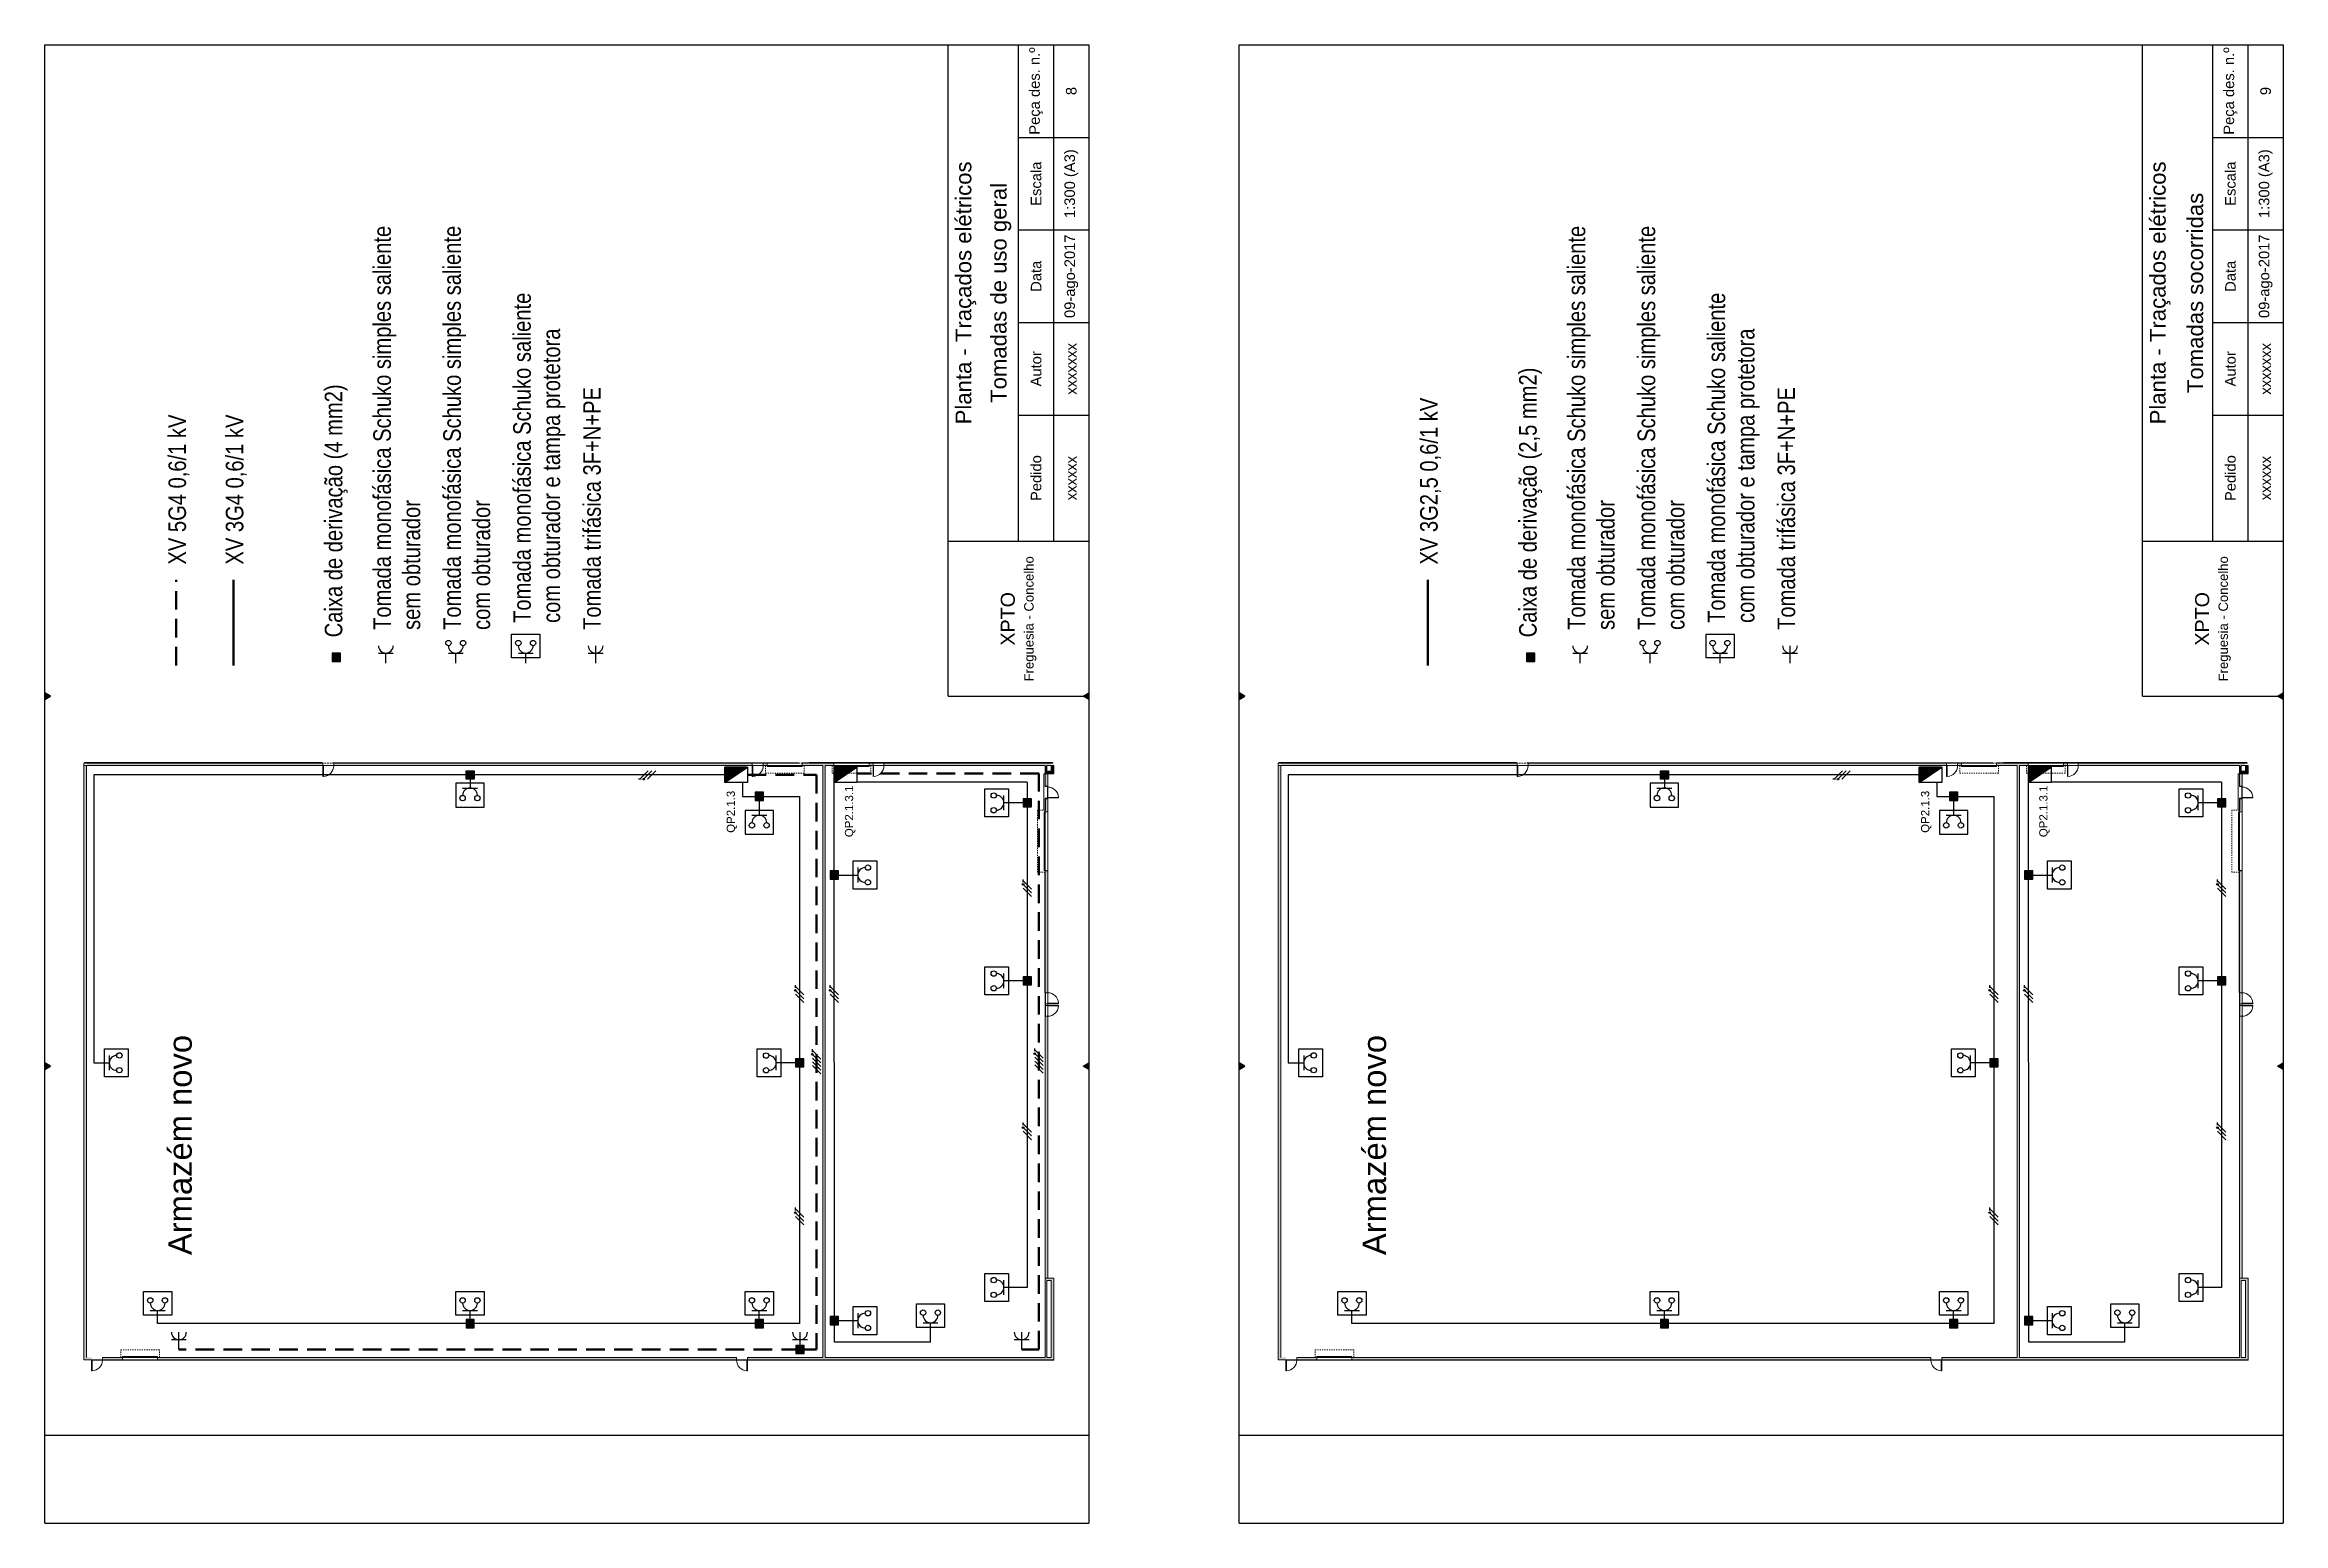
# Model space of a CAD drawing. Header units: millimetres. Extents: x -32 to 1412, y -324 to 2887.
# Drawn here: x 1207.4 to 1398.4, y 2330.8 to 2456.9 of the extents above; entities that cross this region are included whole.
import ezdxf

# ---------------------------------------------------------------- set-up
doc = ezdxf.new("R2010")
doc.units = ezdxf.units.MM
doc.header["$LTSCALE"] = 0.5
for name, pattern in [('HIDDEN', [9.525, 6.35, -3.175]), ('HIDDEN2', [4.7625, 3.175, -1.5875]), ('Tracejado - 0_53_0_53', [0.00106, 0.00053, -0.00053])]:
    doc.linetypes.add(name, pattern=pattern)
doc.layers.get('0').update_dxf_attribs({"linetype": 'CONTINUOUS'})
doc.layers.add('aparelhagem', color=3, linetype='CONTINUOUS')
doc.layers.add('ESQUADRIA', color=7, linetype='CONTINUOUS')
for name, color, linetype, lineweight in [('Arq_Janelas_C', 7, 'CONTINUOUS', 9), ('Arq_Paredes', 7, 'CONTINUOUS', 5), ('Arq_Paredes_C', 7, 'CONTINUOUS', 9), ('Arq_pavimentos', 7, 'CONTINUOUS', 5), ('Arq_Portas', 7, 'CONTINUOUS', 5), ('Arq_Portas Folhas C', 7, 'CONTINUOUS', 9), ('arquitetura', 252, 'CONTINUOUS', 5), ('ESQUEMA', 3, 'CONTINUOUS', 0), ('quadros eletricos', 3, 'CONTINUOUS', 30)]:
    doc.layers.add(name, color=color, linetype=linetype, lineweight=lineweight)
doc.styles.add('Arial nw', font='ARIALN.TTF')
doc.styles.add('ITED_3', font='romans.shx', dxfattribs={"width": 0.9, "height": 0.1})

msp = doc.modelspace()

# ---------------------------------------------------------------- texts
at = {"char_height": 2, "attachment_point": 5, "rotation": 90, "style": 'Arial nw'}
for insert in [(1218.961, 2363.031), (1320.893, 2363.031)]:
    msp.add_mtext_dynamic_manual_height_columns('{\\fArial|b0|i0|c0|p34;Armazém novo}', width=29.85448, gutter_width=2, heights=[3.301], dxfattribs=dict(at, insert=insert))
at = {"layer": 'ESQUADRIA', "attachment_point": 5, "rotation": 90, "style": 'ITED_3'}
for s, width, heights, insert, char_height in [('{\\fArial|b0|i0|c0|p34;\\W1;Peça des. n.º}', 7.86721, [0], (1292.015, 2452.962), 0.90012), ('{\\fArial|b0|i0|c0|p34;\\W1;Peça des. n.º}', 7.86721, [0], (1393.947, 2452.962), 0.90012), ('{\\fArial|b0|i0|c0|p34;\\W1;8}', 12.97873, [3.282], (1295.015, 2452.962), 0.90012), ('{\\fArial|b0|i0|c0|p34;\\W1;9}', 12.97873, [3.282], (1396.948, 2452.962), 0.90012), ('{\\fArial|b0|i0|c0|p34;\\W1;1:300 (A3)}', 15.21382, [2.511], (1295.015, 2445.061), 0.90012), ('{\\fArial|b0|i0|c0|p34;\\W1;1:300 (A3)}', 15.21382, [2.511], (1396.948, 2445.061), 0.90012), ('{\\fArial|b0|i0|c0|p34;\\W1;Planta - Traçados elétricos}', 83.62114, [5.133], (1286.014, 2435.74), 1.35019), ('{\\fArial|b0|i0|c0|p34;\\W1;Escala}', 3.38711, [0], (1292.015, 2445.061), 0.90012), ('{\\fArial|b0|i0|c0|p34;\\W1;Planta - Traçados elétricos}', 83.62114, [5.133], (1387.946, 2435.74), 1.35019), ('{\\fArial|b0|i0|c0|p34;\\W1;Escala}', 3.38711, [0], (1393.947, 2445.061), 0.90012), ('{\\fArial|b0|i0|c0|p34;\\W1;Tomadas de uso geral}', 41.46559, [5.133], (1289.014, 2435.74), 1.35019), ('{\\fArial|b0|i0|c0|p34;\\W1;Tomadas socorridas}', 41.46559, [5.133], (1390.947, 2435.74), 1.35019), ('{\\fArial|b0|i0|c0|p34;\\W1;09-ago-2017}', 15.14479, [3.742], (1295.015, 2437.161), 0.90012), ('{\\fArial|b0|i0|c0|p34;\\W1;09-ago-2017}', 15.14479, [3.742], (1396.948, 2437.161), 0.90012), ('{\\fArial|b0|i0|c0|p34;\\W1;Data}', 3.38711, [0], (1292.015, 2437.161), 0.90012), ('{\\fArial|b0|i0|c0|p34;\\W1;Data}', 3.38711, [0], (1393.947, 2437.161), 0.90012), ('{\\fArial|b0|i0|c0|p34;\\W1;Autor}', 3.38711, [0], (1292.015, 2429.261), 0.90012), ('{\\fArial|b0|i0|c0|p34;\\W1;xxxxxxx}', 12.95603, [0], (1295.015, 2429.261), 0.90012), ('{\\fArial|b0|i0|c0|p34;\\W1;Autor}', 3.38711, [0], (1393.947, 2429.261), 0.90012), ('{\\fArial|b0|i0|c0|p34;\\W1;xxxxxxx}', 12.95603, [0], (1396.948, 2429.261), 0.90012), ('{\\fArial|b0|i0|c0|p34;\\W1;Pedido}', 3.38711, [0.655], (1292.015, 2419.939), 0.90012), ('{\\fArial|b0|i0|c0|p34;\\W1;xxxxxx}', 18.13399, [0], (1295.015, 2419.939), 0.90012), ('{\\fArial|b0|i0|c0|p34;\\W1;Pedido}', 3.38711, [0.655], (1393.947, 2419.939), 0.90012), ('{\\fArial|b0|i0|c0|p34;\\W1;xxxxxx}', 18.13399, [0], (1396.948, 2419.939), 0.90012), ('{\\fArial|b0|i0|c0|p34;\\H0.49993x;\\W1;XPTO\\P\\H0.66667x;Freguesia - Concelho}', 25.11269, [13.135], (1290.514, 2407.932), 2.40033), ('{\\fArial|b0|i0|c0|p34;\\H0.49993x;\\W1;XPTO\\P\\H0.66667x;Freguesia - Concelho}', 25.11269, [13.135], (1392.447, 2407.932), 2.40033)]:
    msp.add_mtext_dynamic_manual_height_columns(s, width=width, gutter_width=0.5, heights=heights, dxfattribs=dict(at, insert=insert, char_height=char_height))
at = {"layer": 'quadros eletricos', "rotation": 90, "style": 'Arial nw'}
for s, width, heights, insert, char_height, attachment_point in [('Tomada monofásica Schuko simples saliente\\Psem obturador', 45.6431, [4.474], (1235.443, 2406.984), 1.5, 1), ('Tomada monofásica Schuko simples saliente\\Pcom obturador', 45.6431, [4.474], (1241.414, 2406.984), 1.5, 1), ('Tomada monofásica Schuko simples saliente\\Psem obturador', 45.6431, [4.474], (1337.376, 2406.984), 1.5, 1), ('Tomada monofásica Schuko simples saliente\\Pcom obturador', 45.6431, [4.474], (1343.346, 2406.984), 1.5, 1), ('Tomada monofásica Schuko saliente\\Pcom obturador e tampa protetora', 45.6431, [4.474], (1247.384, 2407.58), 1.5, 1), ('Tomada monofásica Schuko saliente\\Pcom obturador e tampa protetora', 45.6431, [4.474], (1349.317, 2407.58), 1.5, 1), ('Caixa de derivação (2,5 mm2)', 26.7971, [1.618], (1334.212, 2406.351), 1.5, 4), ('Caixa de derivação (4 mm2)', 26.7971, [1.618], (1232.28, 2406.351), 1.5, 4), ('Tomada trifásica 3F+N+PE', 45.6431, [4.474], (1253.355, 2406.984), 1.5, 1), ('XV 3G2,5 0,6/1 kV', 39.9093, [2.855], (1324.786, 2412.562), 1.5, 1), ('Tomada trifásica 3F+N+PE', 45.6431, [4.474], (1355.287, 2406.984), 1.5, 1), ('XV 5G4 0,6/1 kV', 39.9093, [2.855], (1217.957, 2412.562), 1.5, 1), ('XV 3G4 0,6/1 kV', 39.9093, [2.855], (1222.853, 2412.562), 1.5, 1), ('{\\fArial|b0|i0|c0|p34;QP2.1.3}', 3.66252, [0.976], (1265.602, 2389.673), 0.7, 1), ('{\\fArial|b0|i0|c0|p34;QP2.1.3.1}', 3.66252, [0.976], (1275.694, 2389.302), 0.7, 1), ('{\\fArial|b0|i0|c0|p34;QP2.1.3}', 3.66252, [0.976], (1367.535, 2389.673), 0.7, 1), ('{\\fArial|b0|i0|c0|p34;QP2.1.3.1}', 3.66252, [0.976], (1377.626, 2389.302), 0.7, 1)]:
    msp.add_mtext_dynamic_manual_height_columns(s, width=width, gutter_width=2, heights=heights, dxfattribs=dict(at, insert=insert, char_height=char_height, attachment_point=attachment_point))

# ---------------------------------------------------------------- hatches: boundary and pattern name
for points in [[(1207.902, 2401.333), (1207.403, 2401.621), (1207.403, 2401.045)], [(1296.016, 2401.333), (1296.515, 2401.621), (1296.515, 2401.045)], [(1309.835, 2401.333), (1309.336, 2401.621), (1309.336, 2401.045)], [(1397.949, 2401.333), (1398.448, 2401.621), (1398.448, 2401.045)], [(1207.902, 2369.769), (1207.403, 2370.057), (1207.403, 2369.481)], [(1296.016, 2369.769), (1296.515, 2370.057), (1296.515, 2369.481)], [(1309.835, 2369.769), (1309.336, 2370.057), (1309.336, 2369.481)], [(1397.949, 2369.769), (1398.448, 2370.057), (1398.448, 2369.481)]]:
    msp.add_hatch(color=7).paths.add_polyline_path(points)
at = {"layer": 'aparelhagem'}
h = msp.add_hatch(color=256, dxfattribs=at)
edge = h.paths.add_edge_path()
edge.add_arc((1258.513, 2394.251), 0.069, 0, 360)
h = msp.add_hatch(color=256, dxfattribs=at)
edge = h.paths.add_edge_path()
edge.add_arc((1360.446, 2394.251), 0.069, 0, 360)
h = msp.add_hatch(color=256, dxfattribs=at)
edge = h.paths.add_edge_path()
edge.add_arc((1290.903, 2385.269), 0.069, 0, 360)
h = msp.add_hatch(color=256, dxfattribs=at)
edge = h.paths.add_edge_path()
edge.add_arc((1392.835, 2385.269), 0.069, 0, 360)
h = msp.add_hatch(color=256, dxfattribs=at)
edge = h.paths.add_edge_path()
edge.add_arc((1271.463, 2376.232), 0.069, 0, 360)
h = msp.add_hatch(color=256, dxfattribs=at)
edge = h.paths.add_edge_path()
edge.add_arc((1274.425, 2376.233), 0.069, 0, 360)
h = msp.add_hatch(color=256, dxfattribs=at)
edge = h.paths.add_edge_path()
edge.add_arc((1373.395, 2376.232), 0.069, 0, 360)
h = msp.add_hatch(color=256, dxfattribs=at)
edge = h.paths.add_edge_path()
edge.add_arc((1376.358, 2376.233), 0.069, 0, 360)
h = msp.add_hatch(color=256, dxfattribs=at)
edge = h.paths.add_edge_path()
edge.add_arc((1291.895, 2370.834), 0.069, 0, 360)
h = msp.add_hatch(color=256, dxfattribs=at)
edge = h.paths.add_edge_path()
edge.add_arc((1272.914, 2370.769), 0.069, 0, 360)
h = msp.add_hatch(color=256, dxfattribs=at)
edge = h.paths.add_edge_path()
edge.add_arc((1290.903, 2364.518), 0.069, 0, 360)
h = msp.add_hatch(color=256, dxfattribs=at)
edge = h.paths.add_edge_path()
edge.add_arc((1392.835, 2364.518), 0.069, 0, 360)
h = msp.add_hatch(color=256, dxfattribs=at)
edge = h.paths.add_edge_path()
edge.add_arc((1271.463, 2357.26), 0.069, 0, 360)
h = msp.add_hatch(color=256, dxfattribs=at)
edge = h.paths.add_edge_path()
edge.add_arc((1373.395, 2357.26), 0.069, 0, 360)
at = {"layer": 'Arq_Paredes'}
for points in [[(1210.956, 2395.409), (1210.73, 2395.409), (1210.73, 2344.686), (1210.956, 2344.686), (1210.956, 2394.768)], [(1217.006, 2395.609), (1210.97, 2395.609), (1210.97, 2395.409), (1217.006, 2395.409)], [(1274.016, 2395.409), (1273.816, 2395.409), (1273.816, 2344.912), (1274.016, 2344.912), (1274.016, 2379.477)], [(1292.925, 2395.409), (1292.775, 2395.409), (1292.775, 2394.936), (1292.925, 2394.936)], [(1293.304, 2394.71), (1293.304, 2394.936), (1292.775, 2394.936), (1292.775, 2394.71), (1293.001, 2394.71)], [(1293.53, 2394.71), (1293.53, 2395.409), (1293.304, 2395.409), (1293.304, 2394.71)], [(1312.889, 2395.409), (1312.663, 2395.409), (1312.663, 2344.686), (1312.889, 2344.686), (1312.889, 2394.768)], [(1318.939, 2395.609), (1312.903, 2395.609), (1312.903, 2395.409), (1318.939, 2395.409)], [(1375.949, 2395.409), (1375.749, 2395.409), (1375.749, 2344.912), (1375.949, 2344.912), (1375.949, 2379.477)], [(1394.858, 2395.409), (1394.708, 2395.409), (1394.708, 2394.936), (1394.858, 2394.936)], [(1395.237, 2394.71), (1395.237, 2394.936), (1394.708, 2394.936), (1394.708, 2394.71), (1394.934, 2394.71)], [(1395.463, 2394.71), (1395.463, 2395.409), (1395.237, 2395.409), (1395.237, 2394.71)], [(1292.925, 2351.461), (1292.775, 2351.461), (1292.775, 2344.912), (1292.925, 2344.912)], [(1293.53, 2344.686), (1293.53, 2351.687), (1293.304, 2351.687), (1293.304, 2344.686)], [(1394.858, 2351.461), (1394.708, 2351.461), (1394.708, 2344.912), (1394.858, 2344.912)], [(1395.463, 2344.686), (1395.463, 2351.687), (1395.237, 2351.687), (1395.237, 2344.686)]]:
    msp.add_hatch(color=252, dxfattribs=at).paths.add_polyline_path(points, flags=0)
h = msp.add_hatch(color=252, dxfattribs=at)
h.paths.add_polyline_path([(1293.29, 2395.409), (1293.29, 2395.649), (1279.02, 2395.649), (1279.02, 2395.409), (1292.925, 2395.409)], flags=0)
h.paths.add_polyline_path([(1278.09, 2395.409), (1278.09, 2395.649), (1277.755, 2395.649), (1277.755, 2395.409)], flags=0)
h.paths.add_polyline_path([(1274.755, 2395.649), (1272.055, 2395.649), (1272.055, 2395.409), (1274.755, 2395.409)], flags=0)
h.paths.add_polyline_path([(1269.055, 2395.409), (1269.055, 2395.649), (1268.72, 2395.649), (1268.72, 2395.409)], flags=0)
h.paths.add_polyline_path([(1267.79, 2395.649), (1232.061, 2395.649), (1232.061, 2395.409), (1267.79, 2395.409)], flags=0)
h.paths.add_polyline_path([(1231.131, 2395.649), (1217.006, 2395.649), (1217.006, 2395.409), (1231.131, 2395.409)], flags=0)
h = msp.add_hatch(color=252, dxfattribs=at)
h.dxf.hatch_style = 1
h.paths.add_polyline_path([(1292.775, 2394.71), (1292.775, 2393.658), (1293.001, 2393.658), (1293.001, 2394.71)])
h.paths.add_polyline_path([(1292.775, 2374.02), (1292.775, 2351.687), (1293.001, 2351.687), (1293.001, 2374.02)])
h.paths.add_polyline_path([(1292.775, 2386.458), (1292.775, 2386.308), (1292.775, 2376.023), (1293.001, 2376.023), (1293.001, 2386.458)])
h.paths.add_polyline_path([(1292.775, 2392.583), (1292.775, 2391.608), (1292.775, 2391.458), (1293.001, 2391.458), (1293.001, 2392.583)])
h.paths.add_polyline_path([(1293.304, 2351.687), (1292.775, 2351.687), (1292.775, 2351.461), (1293.304, 2351.461)])
h = msp.add_hatch(color=252, dxfattribs=at)
h.paths.add_polyline_path([(1395.223, 2395.409), (1395.223, 2395.649), (1380.953, 2395.649), (1380.953, 2395.409), (1394.858, 2395.409)], flags=0)
h.paths.add_polyline_path([(1380.023, 2395.409), (1380.023, 2395.649), (1379.688, 2395.649), (1379.688, 2395.409)], flags=0)
h.paths.add_polyline_path([(1376.688, 2395.649), (1373.988, 2395.649), (1373.988, 2395.409), (1376.688, 2395.409)], flags=0)
h.paths.add_polyline_path([(1370.988, 2395.409), (1370.988, 2395.649), (1370.653, 2395.649), (1370.653, 2395.409)], flags=0)
h.paths.add_polyline_path([(1369.723, 2395.649), (1333.994, 2395.649), (1333.994, 2395.409), (1369.723, 2395.409)], flags=0)
h.paths.add_polyline_path([(1333.064, 2395.649), (1318.939, 2395.649), (1318.939, 2395.409), (1333.064, 2395.409)], flags=0)
h = msp.add_hatch(color=252, dxfattribs=at)
h.dxf.hatch_style = 1
h.paths.add_polyline_path([(1394.708, 2394.71), (1394.708, 2393.658), (1394.934, 2393.658), (1394.934, 2394.71)])
h.paths.add_polyline_path([(1394.708, 2374.02), (1394.708, 2351.687), (1394.934, 2351.687), (1394.934, 2374.02)])
h.paths.add_polyline_path([(1394.708, 2386.458), (1394.708, 2386.308), (1394.708, 2376.023), (1394.934, 2376.023), (1394.934, 2386.458)])
h.paths.add_polyline_path([(1394.708, 2392.583), (1394.708, 2391.608), (1394.708, 2391.458), (1394.934, 2391.458), (1394.934, 2392.583)])
h.paths.add_polyline_path([(1395.237, 2351.687), (1394.708, 2351.687), (1394.708, 2351.461), (1395.237, 2351.461)])
h = msp.add_hatch(color=252, dxfattribs=at)
h.paths.add_polyline_path([(1293.304, 2344.912), (1267.375, 2344.912), (1267.375, 2344.686), (1293.304, 2344.686)], flags=0)
h.paths.add_polyline_path([(1266.445, 2344.686), (1266.445, 2344.912), (1217.035, 2344.912), (1217.035, 2344.686), (1264.213, 2344.686)], flags=0)
h.paths.add_polyline_path([(1214.035, 2344.912), (1212.326, 2344.912), (1212.326, 2344.686), (1214.035, 2344.686)], flags=0)
h.paths.add_polyline_path([(1211.396, 2344.686), (1211.396, 2344.912), (1210.956, 2344.912), (1210.956, 2344.686)], flags=0)
h = msp.add_hatch(color=252, dxfattribs=at)
h.paths.add_polyline_path([(1395.237, 2344.912), (1369.307, 2344.912), (1369.307, 2344.686), (1395.237, 2344.686)], flags=0)
h.paths.add_polyline_path([(1368.377, 2344.686), (1368.377, 2344.912), (1318.967, 2344.912), (1318.967, 2344.686), (1366.146, 2344.686)], flags=0)
h.paths.add_polyline_path([(1315.967, 2344.912), (1314.258, 2344.912), (1314.258, 2344.686), (1315.967, 2344.686)], flags=0)
h.paths.add_polyline_path([(1313.328, 2344.686), (1313.328, 2344.912), (1312.889, 2344.912), (1312.889, 2344.686)], flags=0)
at = {"layer": 'quadros eletricos', "ltscale": 10}
for points in [[(1232.632, 2405.003), (1231.927, 2405.003), (1231.927, 2404.299), (1232.632, 2404.299)], [(1334.565, 2405.003), (1333.86, 2405.003), (1333.86, 2404.299), (1334.565, 2404.299)], [(1244.061, 2394.255), (1243.356, 2394.255), (1243.356, 2394.96), (1244.061, 2394.96)], [(1345.994, 2394.255), (1345.289, 2394.255), (1345.289, 2394.96), (1345.994, 2394.96)], [(1268.737, 2393.131), (1268.032, 2393.131), (1268.032, 2392.427), (1268.737, 2392.427)], [(1291.611, 2392.586), (1290.907, 2392.586), (1290.907, 2391.881), (1291.611, 2391.881)], [(1370.67, 2393.131), (1369.965, 2393.131), (1369.965, 2392.427), (1370.67, 2392.427)], [(1393.544, 2392.586), (1392.839, 2392.586), (1392.839, 2391.881), (1393.544, 2391.881)], [(1274.438, 2385.721), (1275.142, 2385.721), (1275.142, 2386.426), (1274.438, 2386.426)], [(1376.371, 2385.721), (1377.075, 2385.721), (1377.075, 2386.426), (1376.371, 2386.426)], [(1291.611, 2377.393), (1290.907, 2377.393), (1290.907, 2376.688), (1291.611, 2376.688)], [(1393.544, 2377.393), (1392.839, 2377.393), (1392.839, 2376.688), (1393.544, 2376.688)], [(1272.18, 2370.396), (1271.476, 2370.396), (1271.476, 2369.691), (1272.18, 2369.691)], [(1374.113, 2370.396), (1373.408, 2370.396), (1373.408, 2369.691), (1374.113, 2369.691)], [(1244.061, 2348.153), (1243.356, 2348.153), (1243.356, 2347.449), (1244.061, 2347.449)], [(1268.737, 2348.153), (1268.032, 2348.153), (1268.032, 2347.449), (1268.737, 2347.449)], [(1274.438, 2347.698), (1275.142, 2347.698), (1275.142, 2348.402), (1274.438, 2348.402)], [(1345.994, 2348.153), (1345.289, 2348.153), (1345.289, 2347.449), (1345.994, 2347.449)], [(1370.67, 2348.153), (1369.965, 2348.153), (1369.965, 2347.449), (1370.67, 2347.449)], [(1376.371, 2347.698), (1377.075, 2347.698), (1377.075, 2348.402), (1376.371, 2348.402)], [(1272.217, 2345.936), (1271.513, 2345.936), (1271.513, 2345.232), (1272.217, 2345.232)]]:
    msp.add_hatch(color=256, dxfattribs=at).paths.add_polyline_path(points)
at = {"layer": 'quadros eletricos'}
for points in [[(1265.452, 2393.954), (1267.382, 2395.261), (1265.452, 2395.261)], [(1274.776, 2393.954), (1276.706, 2395.261), (1274.776, 2395.261)], [(1367.385, 2393.954), (1369.315, 2395.261), (1367.385, 2395.261)], [(1376.709, 2393.954), (1378.639, 2395.261), (1376.709, 2395.261)]]:
    msp.add_hatch(color=256, dxfattribs=at).paths.add_polyline_path(points)

# ---------------------------------------------------------------- linework, layer by layer
for p, q in [((1284.514, 2401.333), (1296.515, 2401.333)), ((1386.446, 2401.333), (1398.448, 2401.333))]:
    msp.add_line(p, q)
at = {"color": 252}
for p, q in [((1292.775, 2392.583), (1292.775, 2391.608)), ((1394.708, 2392.583), (1394.708, 2391.608)), ((1292.775, 2386.458), (1293.001, 2386.458)), ((1292.775, 2376.023), (1292.775, 2386.308)), ((1394.708, 2386.458), (1394.934, 2386.458)), ((1394.708, 2376.023), (1394.708, 2386.308)), ((1292.775, 2376.023), (1292.775, 2374.02)), ((1394.708, 2376.023), (1394.708, 2374.02))]:
    msp.add_line(p, q, dxfattribs=at)
at = {"color": 7}
for points in [[(1207.902, 2401.333), (1207.403, 2401.621), (1207.403, 2401.045)], [(1296.016, 2401.333), (1296.515, 2401.621), (1296.515, 2401.045)], [(1309.835, 2401.333), (1309.336, 2401.621), (1309.336, 2401.045)], [(1397.949, 2401.333), (1398.448, 2401.621), (1398.448, 2401.045)], [(1207.902, 2369.769), (1207.403, 2370.057), (1207.403, 2369.481)], [(1309.835, 2369.769), (1309.336, 2370.057), (1309.336, 2369.481)]]:
    msp.add_lwpolyline(points, close=True, dxfattribs=at)
at = {"layer": 'aparelhagem'}
for p, q in [((1258.313, 2394.251), (1258.079, 2394.251)), ((1258.196, 2394.251), (1258.909, 2394.964)), ((1258.513, 2394.251), (1259.226, 2394.964)), ((1258.83, 2394.251), (1259.543, 2394.964)), ((1360.246, 2394.251), (1360.012, 2394.251)), ((1360.129, 2394.251), (1360.842, 2394.964)), ((1360.446, 2394.251), (1361.158, 2394.964)), ((1360.763, 2394.251), (1361.475, 2394.964)), ((1290.903, 2385.468), (1290.903, 2385.703)), ((1290.903, 2385.585), (1291.615, 2384.873)), ((1290.903, 2385.269), (1291.615, 2384.556)), ((1290.903, 2384.952), (1291.615, 2384.239)), ((1392.835, 2385.468), (1392.835, 2385.703)), ((1392.835, 2385.585), (1393.548, 2384.873)), ((1392.835, 2385.269), (1393.548, 2384.556)), ((1392.835, 2384.952), (1393.548, 2384.239)), ((1271.463, 2376.432), (1271.463, 2376.666)), ((1274.425, 2376.432), (1274.425, 2376.667)), ((1373.395, 2376.432), (1373.395, 2376.666)), ((1376.358, 2376.432), (1376.358, 2376.667)), ((1271.463, 2376.549), (1272.175, 2375.836)), ((1271.463, 2376.232), (1272.175, 2375.519)), ((1271.463, 2375.915), (1272.175, 2375.202)), ((1274.425, 2376.55), (1275.138, 2375.837)), ((1274.425, 2376.233), (1275.138, 2375.52)), ((1274.425, 2375.916), (1275.138, 2375.203)), ((1373.395, 2376.549), (1374.108, 2375.836)), ((1373.395, 2376.232), (1374.108, 2375.519)), ((1373.395, 2375.915), (1374.108, 2375.202)), ((1376.358, 2376.55), (1377.071, 2375.837)), ((1376.358, 2376.233), (1377.071, 2375.52)), ((1376.358, 2375.916), (1377.071, 2375.203)), ((1272.914, 2370.969), (1272.914, 2371.203)), ((1272.914, 2371.086), (1273.627, 2370.373)), ((1291.895, 2371.034), (1291.895, 2371.268)), ((1291.895, 2371.151), (1292.607, 2370.439)), ((1272.914, 2370.769), (1273.627, 2370.056)), ((1272.914, 2370.452), (1273.627, 2369.739)), ((1272.914, 2370.135), (1273.627, 2369.422)), ((1272.914, 2369.818), (1273.627, 2369.106)), ((1291.895, 2370.834), (1292.607, 2370.122)), ((1291.895, 2370.518), (1292.607, 2369.805)), ((1291.895, 2370.201), (1292.607, 2369.488)), ((1291.895, 2369.884), (1292.607, 2369.171)), ((1290.903, 2364.718), (1290.903, 2364.952)), ((1290.903, 2364.835), (1291.615, 2364.123)), ((1290.903, 2364.518), (1291.615, 2363.806)), ((1290.903, 2364.202), (1291.615, 2363.489)), ((1392.835, 2364.718), (1392.835, 2364.952)), ((1392.835, 2364.835), (1393.548, 2364.123)), ((1392.835, 2364.518), (1393.548, 2363.806)), ((1392.835, 2364.202), (1393.548, 2363.489)), ((1271.463, 2357.46), (1271.463, 2357.694)), ((1271.463, 2357.577), (1272.175, 2356.865)), ((1373.395, 2357.46), (1373.395, 2357.694)), ((1373.395, 2357.577), (1374.108, 2356.865)), ((1271.463, 2357.26), (1272.175, 2356.548)), ((1271.463, 2356.944), (1272.175, 2356.231)), ((1373.395, 2357.26), (1374.108, 2356.548)), ((1373.395, 2356.944), (1374.108, 2356.231))]:
    msp.add_line(p, q, dxfattribs=at)
for centre in [(1258.513, 2394.251), (1258.513, 2394.251), (1360.446, 2394.251), (1360.446, 2394.251), (1290.903, 2385.269), (1290.903, 2385.269), (1392.835, 2385.269), (1392.835, 2385.269), (1271.463, 2376.232), (1271.463, 2376.232), (1274.425, 2376.233), (1274.425, 2376.233), (1373.395, 2376.232), (1373.395, 2376.232), (1376.358, 2376.233), (1376.358, 2376.233), (1291.895, 2370.834), (1291.895, 2370.834), (1272.914, 2370.769), (1272.914, 2370.769), (1290.903, 2364.518), (1290.903, 2364.518), (1392.835, 2364.518), (1392.835, 2364.518), (1271.463, 2357.26), (1271.463, 2357.26), (1373.395, 2357.26), (1373.395, 2357.26)]:
    msp.add_circle(centre, 0.069, dxfattribs=at)
at = {"layer": 'Arq_Janelas_C', "color": 252}
for p, q in [((1292.775, 2393.658), (1292.775, 2393.626)), ((1292.947, 2393.626), (1292.775, 2393.626)), ((1292.947, 2392.615), (1292.775, 2392.615)), ((1292.775, 2392.583), (1292.775, 2392.615)), ((1293.001, 2393.639), (1292.947, 2393.639)), ((1292.947, 2393.639), (1292.947, 2393.595)), ((1292.991, 2393.595), (1292.947, 2393.595)), ((1292.947, 2392.646), (1292.947, 2392.602)), ((1292.991, 2392.646), (1292.947, 2392.646)), ((1293.001, 2392.602), (1292.947, 2392.602)), ((1292.969, 2393.595), (1292.969, 2392.646)), ((1292.991, 2393.639), (1292.991, 2393.595)), ((1292.991, 2392.602), (1292.991, 2392.646)), ((1293.001, 2393.658), (1293.001, 2393.639)), ((1293.001, 2392.584), (1293.001, 2392.602)), ((1394.708, 2393.658), (1394.708, 2393.626)), ((1394.88, 2393.626), (1394.708, 2393.626)), ((1394.88, 2392.615), (1394.708, 2392.615)), ((1394.708, 2392.583), (1394.708, 2392.615)), ((1394.934, 2393.639), (1394.88, 2393.639)), ((1394.88, 2393.639), (1394.88, 2393.595)), ((1394.924, 2393.595), (1394.88, 2393.595)), ((1394.88, 2392.646), (1394.88, 2392.602)), ((1394.924, 2392.646), (1394.88, 2392.646)), ((1394.934, 2392.602), (1394.88, 2392.602)), ((1394.902, 2393.595), (1394.902, 2392.646)), ((1394.924, 2393.639), (1394.924, 2393.595)), ((1394.924, 2392.602), (1394.924, 2392.646)), ((1394.934, 2393.658), (1394.934, 2393.639)), ((1394.934, 2392.584), (1394.934, 2392.602))]:
    msp.add_line(p, q, dxfattribs=at)
at = {"layer": 'Arq_Paredes_C', "color": 252}
for p, q in [((1210.73, 2395.409), (1231.131, 2395.409)), ((1210.956, 2344.912), (1210.956, 2395.409)), ((1217.006, 2395.609), (1210.97, 2395.609)), ((1231.131, 2395.649), (1217.206, 2395.649)), ((1231.131, 2395.409), (1231.131, 2395.649)), ((1267.79, 2395.649), (1232.061, 2395.649)), ((1232.061, 2395.649), (1232.061, 2395.409)), ((1232.061, 2395.409), (1267.79, 2395.409)), ((1267.79, 2395.409), (1267.79, 2395.649)), ((1269.055, 2395.649), (1268.72, 2395.649)), ((1268.72, 2395.649), (1268.72, 2395.409)), ((1268.72, 2395.409), (1269.055, 2395.409)), ((1269.055, 2395.409), (1269.055, 2395.649)), ((1274.755, 2395.649), (1272.055, 2395.649)), ((1272.055, 2395.649), (1272.055, 2395.409)), ((1272.055, 2395.409), (1273.816, 2395.409)), ((1273.816, 2395.409), (1273.816, 2344.912)), ((1274.016, 2395.409), (1274.755, 2395.409)), ((1274.016, 2344.912), (1274.016, 2395.409)), ((1274.755, 2395.409), (1274.755, 2395.649)), ((1278.09, 2395.649), (1277.755, 2395.649)), ((1277.755, 2395.649), (1277.755, 2395.409)), ((1277.755, 2395.409), (1278.09, 2395.409)), ((1278.09, 2395.409), (1278.09, 2395.649)), ((1293.29, 2395.649), (1279.02, 2395.649)), ((1279.02, 2395.649), (1279.02, 2395.409)), ((1279.02, 2395.409), (1292.775, 2395.409)), ((1292.775, 2395.409), (1292.775, 2393.658)), ((1292.925, 2395.409), (1293.53, 2395.409)), ((1292.925, 2394.936), (1292.925, 2395.409)), ((1293.304, 2394.936), (1292.925, 2394.936)), ((1293.001, 2394.71), (1293.53, 2394.71)), ((1293.001, 2393.658), (1293.001, 2394.71)), ((1293.53, 2395.409), (1293.304, 2395.409)), ((1293.304, 2395.409), (1293.304, 2394.936)), ((1293.53, 2394.71), (1293.53, 2395.409)), ((1312.663, 2395.409), (1333.064, 2395.409)), ((1312.889, 2344.912), (1312.889, 2395.409)), ((1318.939, 2395.609), (1312.903, 2395.609)), ((1333.064, 2395.649), (1319.139, 2395.649)), ((1333.064, 2395.409), (1333.064, 2395.649)), ((1369.723, 2395.649), (1333.994, 2395.649)), ((1333.994, 2395.649), (1333.994, 2395.409)), ((1333.994, 2395.409), (1369.723, 2395.409)), ((1369.723, 2395.409), (1369.723, 2395.649)), ((1370.988, 2395.649), (1370.653, 2395.649)), ((1370.653, 2395.649), (1370.653, 2395.409)), ((1370.653, 2395.409), (1370.988, 2395.409)), ((1370.988, 2395.409), (1370.988, 2395.649)), ((1376.688, 2395.649), (1373.988, 2395.649)), ((1373.988, 2395.649), (1373.988, 2395.409)), ((1373.988, 2395.409), (1375.749, 2395.409)), ((1375.749, 2395.409), (1375.749, 2344.912)), ((1375.949, 2395.409), (1376.688, 2395.409)), ((1375.949, 2344.912), (1375.949, 2395.409)), ((1376.688, 2395.409), (1376.688, 2395.649)), ((1380.023, 2395.649), (1379.688, 2395.649)), ((1379.688, 2395.649), (1379.688, 2395.409)), ((1379.688, 2395.409), (1380.023, 2395.409)), ((1380.023, 2395.409), (1380.023, 2395.649)), ((1395.223, 2395.649), (1380.953, 2395.649)), ((1380.953, 2395.649), (1380.953, 2395.409)), ((1380.953, 2395.409), (1394.708, 2395.409)), ((1394.708, 2395.409), (1394.708, 2393.658)), ((1394.858, 2395.409), (1395.463, 2395.409)), ((1394.858, 2394.936), (1394.858, 2395.409)), ((1395.237, 2394.936), (1394.858, 2394.936)), ((1394.934, 2394.71), (1395.463, 2394.71)), ((1394.934, 2393.658), (1394.934, 2394.71)), ((1395.463, 2395.409), (1395.237, 2395.409)), ((1395.237, 2395.409), (1395.237, 2394.936)), ((1395.463, 2394.71), (1395.463, 2395.409)), ((1292.775, 2393.658), (1293.001, 2393.658)), ((1293.001, 2392.583), (1292.775, 2392.583)), ((1293.001, 2376.023), (1293.001, 2392.583)), ((1394.708, 2393.658), (1394.934, 2393.658)), ((1394.934, 2392.583), (1394.708, 2392.583)), ((1394.934, 2376.023), (1394.934, 2392.583)), ((1292.775, 2391.458), (1293.001, 2391.458)), ((1394.708, 2391.458), (1394.934, 2391.458)), ((1292.775, 2376.023), (1293.001, 2376.023)), ((1293.001, 2375.093), (1292.775, 2375.093)), ((1292.775, 2375.093), (1292.775, 2374.95)), ((1292.775, 2374.95), (1293.001, 2374.95)), ((1293.001, 2374.95), (1293.001, 2375.093)), ((1394.708, 2376.023), (1394.934, 2376.023)), ((1394.934, 2375.093), (1394.708, 2375.093)), ((1394.708, 2375.093), (1394.708, 2374.95)), ((1394.708, 2374.95), (1394.934, 2374.95)), ((1394.934, 2374.95), (1394.934, 2375.093)), ((1293.001, 2374.02), (1292.775, 2374.02)), ((1292.775, 2374.02), (1292.775, 2351.687)), ((1293.001, 2351.687), (1293.001, 2374.02)), ((1394.934, 2374.02), (1394.708, 2374.02)), ((1394.708, 2374.02), (1394.708, 2351.687)), ((1394.934, 2351.687), (1394.934, 2374.02)), ((1292.775, 2351.687), (1292.775, 2344.912)), ((1293.53, 2351.687), (1292.775, 2351.687)), ((1292.925, 2351.461), (1293.304, 2351.461)), ((1292.925, 2344.912), (1292.925, 2351.461)), ((1293.304, 2351.461), (1293.304, 2344.912)), ((1293.53, 2344.686), (1293.53, 2351.687)), ((1394.708, 2351.687), (1394.708, 2344.912)), ((1395.463, 2351.687), (1394.708, 2351.687)), ((1394.858, 2351.461), (1395.237, 2351.461)), ((1394.858, 2344.912), (1394.858, 2351.461)), ((1395.237, 2351.461), (1395.237, 2344.912)), ((1395.463, 2344.686), (1395.463, 2351.687)), ((1214.035, 2344.912), (1212.326, 2344.912)), ((1212.326, 2344.912), (1212.326, 2344.686)), ((1212.326, 2344.686), (1214.035, 2344.686)), ((1214.035, 2344.686), (1214.035, 2344.912)), ((1266.445, 2344.912), (1217.035, 2344.912)), ((1217.035, 2344.912), (1217.035, 2344.686)), ((1217.035, 2344.686), (1266.445, 2344.686)), ((1266.445, 2344.686), (1266.445, 2344.912)), ((1273.816, 2344.912), (1267.375, 2344.912)), ((1267.375, 2344.912), (1267.375, 2344.686)), ((1267.375, 2344.686), (1293.53, 2344.686)), ((1292.775, 2344.912), (1274.016, 2344.912)), ((1293.304, 2344.912), (1292.925, 2344.912)), ((1315.967, 2344.912), (1314.258, 2344.912)), ((1314.258, 2344.912), (1314.258, 2344.686)), ((1314.258, 2344.686), (1315.967, 2344.686)), ((1315.967, 2344.686), (1315.967, 2344.912)), ((1368.377, 2344.912), (1318.967, 2344.912)), ((1318.967, 2344.912), (1318.967, 2344.686)), ((1318.967, 2344.686), (1368.377, 2344.686)), ((1368.377, 2344.686), (1368.377, 2344.912)), ((1375.749, 2344.912), (1369.307, 2344.912)), ((1369.307, 2344.912), (1369.307, 2344.686)), ((1369.307, 2344.686), (1395.463, 2344.686)), ((1394.708, 2344.912), (1375.949, 2344.912)), ((1395.237, 2344.912), (1394.858, 2344.912))]:
    msp.add_line(p, q, dxfattribs=at)
at = {"layer": 'Arq_pavimentos', "color": 252}
for p, q in [((1232.061, 2395.409), (1231.131, 2395.409)), ((1268.72, 2395.409), (1267.79, 2395.409)), ((1279.02, 2395.409), (1278.09, 2395.409)), ((1293.001, 2394.71), (1292.656, 2394.71)), ((1292.656, 2394.71), (1292.656, 2391.608)), ((1293.53, 2394.71), (1293.001, 2394.71)), ((1333.994, 2395.409), (1333.064, 2395.409)), ((1370.653, 2395.409), (1369.723, 2395.409)), ((1380.953, 2395.409), (1380.023, 2395.409)), ((1394.934, 2394.71), (1394.589, 2394.71)), ((1394.589, 2394.71), (1394.589, 2391.608)), ((1395.463, 2394.71), (1394.934, 2394.71)), ((1292.991, 2392.646), (1292.991, 2393.576)), ((1293.001, 2392.583), (1293.001, 2393.658)), ((1394.924, 2392.646), (1394.924, 2393.576)), ((1394.934, 2392.583), (1394.934, 2393.658)), ((1293.001, 2386.458), (1293.001, 2391.458)), ((1394.934, 2386.458), (1394.934, 2391.458)), ((1293.001, 2375.093), (1293.001, 2376.023)), ((1293.001, 2374.02), (1293.001, 2374.95)), ((1394.934, 2375.093), (1394.934, 2376.023)), ((1394.934, 2374.02), (1394.934, 2374.95)), ((1212.326, 2344.686), (1211.396, 2344.686)), ((1211.396, 2344.686), (1212.326, 2344.686)), ((1217.035, 2344.686), (1214.035, 2344.686)), ((1214.035, 2344.686), (1217.035, 2344.686)), ((1267.375, 2344.688), (1266.445, 2344.688)), ((1266.445, 2344.686), (1267.375, 2344.686)), ((1314.258, 2344.686), (1313.328, 2344.686)), ((1313.328, 2344.686), (1314.258, 2344.686)), ((1318.967, 2344.686), (1315.967, 2344.686)), ((1315.967, 2344.686), (1318.967, 2344.686)), ((1369.307, 2344.688), (1368.377, 2344.688)), ((1368.377, 2344.686), (1369.307, 2344.686))]:
    msp.add_line(p, q, dxfattribs=at)
at = {"layer": 'Arq_Portas', "color": 252, "linetype": 'Tracejado - 0_53_0_53'}
for p, q in [((1268.905, 2395.409), (1272.205, 2395.409)), ((1268.905, 2395.409), (1268.905, 2394.774)), ((1268.905, 2394.774), (1272.205, 2394.774)), ((1272.205, 2395.409), (1272.205, 2394.774)), ((1274.605, 2395.409), (1277.905, 2395.409)), ((1274.605, 2395.409), (1274.605, 2394.774)), ((1274.605, 2394.774), (1277.905, 2394.774)), ((1277.905, 2395.409), (1277.905, 2394.774)), ((1370.838, 2395.409), (1374.138, 2395.409)), ((1370.838, 2395.409), (1370.838, 2394.774)), ((1370.838, 2394.774), (1374.138, 2394.774)), ((1374.138, 2395.409), (1374.138, 2394.774)), ((1376.538, 2395.409), (1379.838, 2395.409)), ((1376.538, 2395.409), (1376.538, 2394.774)), ((1376.538, 2394.774), (1379.838, 2394.774)), ((1379.838, 2395.409), (1379.838, 2394.774)), ((1292.14, 2391.608), (1292.14, 2386.308)), ((1292.775, 2391.608), (1292.14, 2391.608)), ((1292.775, 2391.608), (1292.775, 2386.308)), ((1394.073, 2391.608), (1394.073, 2386.308)), ((1394.708, 2391.608), (1394.073, 2391.608)), ((1394.708, 2391.608), (1394.708, 2386.308)), ((1292.775, 2386.308), (1292.14, 2386.308)), ((1394.708, 2386.308), (1394.073, 2386.308)), ((1213.885, 2345.547), (1217.185, 2345.547)), ((1213.885, 2344.912), (1213.885, 2345.547)), ((1213.885, 2344.912), (1217.185, 2344.912)), ((1217.185, 2344.912), (1217.185, 2345.547)), ((1315.817, 2345.547), (1319.117, 2345.547)), ((1315.817, 2344.912), (1315.817, 2345.547)), ((1315.817, 2344.912), (1319.117, 2344.912)), ((1319.117, 2344.912), (1319.117, 2345.547))]:
    msp.add_line(p, q, dxfattribs=at)
at = {"layer": 'Arq_Portas', "color": 252}
for centre, start, end in [((1231.131, 2395.409), 273.0763, 0), ((1267.79, 2395.409), 273.0763, 0), ((1278.09, 2395.409), 273.0763, 0), ((1333.064, 2395.409), 273.0763, 0), ((1369.723, 2395.409), 273.0763, 0), ((1380.023, 2395.409), 273.0763, 0), ((1292.991, 2392.646), 3.0763, 90), ((1394.924, 2392.646), 3.0763, 90), ((1293.001, 2375.093), 3.0763, 90), ((1293.001, 2374.95), 270, 356.9237), ((1394.934, 2375.093), 3.0763, 90), ((1394.934, 2374.95), 270, 356.9237), ((1211.396, 2344.686), 273.0763, 0), ((1267.375, 2344.686), 180, 266.9237), ((1313.328, 2344.686), 273.0763, 0), ((1369.307, 2344.686), 180, 266.9237)]:
    msp.add_arc(centre, 0.932, start, end, dxfattribs=at)
at = {"layer": 'Arq_Portas Folhas C', "color": 252}
for p, q in [((1231.131, 2395.409), (1231.131, 2394.479)), ((1231.131, 2395.409), (1231.181, 2395.409)), ((1231.131, 2394.479), (1231.181, 2394.479)), ((1231.181, 2395.409), (1231.181, 2394.479)), ((1267.79, 2395.409), (1267.79, 2394.479)), ((1267.79, 2395.409), (1267.84, 2395.409)), ((1267.79, 2394.479), (1267.84, 2394.479)), ((1267.84, 2395.409), (1267.84, 2394.479)), ((1272.055, 2395.409), (1269.055, 2395.409)), ((1269.055, 2395.409), (1269.055, 2395.333)), ((1269.055, 2395.333), (1272.055, 2395.333)), ((1272.055, 2395.333), (1272.055, 2395.409)), ((1277.755, 2395.409), (1274.755, 2395.409)), ((1274.755, 2395.409), (1274.755, 2395.333)), ((1274.755, 2395.333), (1277.755, 2395.333)), ((1277.755, 2395.333), (1277.755, 2395.409)), ((1278.09, 2395.409), (1278.09, 2394.479)), ((1278.09, 2395.409), (1278.14, 2395.409)), ((1278.14, 2395.409), (1278.14, 2394.479)), ((1333.064, 2395.409), (1333.064, 2394.479)), ((1333.064, 2395.409), (1333.114, 2395.409)), ((1333.064, 2394.479), (1333.114, 2394.479)), ((1333.114, 2395.409), (1333.114, 2394.479)), ((1369.723, 2395.409), (1369.723, 2394.479)), ((1369.723, 2395.409), (1369.773, 2395.409)), ((1369.723, 2394.479), (1369.773, 2394.479)), ((1369.773, 2395.409), (1369.773, 2394.479)), ((1373.988, 2395.409), (1370.988, 2395.409)), ((1370.988, 2395.409), (1370.988, 2395.333)), ((1370.988, 2395.333), (1373.988, 2395.333)), ((1373.988, 2395.333), (1373.988, 2395.409)), ((1379.688, 2395.409), (1376.688, 2395.409)), ((1376.688, 2395.409), (1376.688, 2395.333)), ((1376.688, 2395.333), (1379.688, 2395.333)), ((1379.688, 2395.333), (1379.688, 2395.409)), ((1380.023, 2395.409), (1380.023, 2394.479)), ((1380.023, 2395.409), (1380.073, 2395.409)), ((1380.073, 2395.409), (1380.073, 2394.479)), ((1292.991, 2392.696), (1293.921, 2392.696)), ((1292.991, 2392.646), (1292.991, 2392.696)), ((1292.991, 2392.646), (1293.921, 2392.646)), ((1293.921, 2392.646), (1293.921, 2392.696)), ((1394.924, 2392.696), (1395.854, 2392.696)), ((1394.924, 2392.646), (1394.924, 2392.696)), ((1394.924, 2392.646), (1395.854, 2392.646)), ((1395.854, 2392.646), (1395.854, 2392.696)), ((1292.775, 2391.458), (1292.699, 2391.458)), ((1292.699, 2391.458), (1292.699, 2386.458)), ((1292.775, 2386.458), (1292.775, 2391.458)), ((1394.708, 2391.458), (1394.632, 2391.458)), ((1394.632, 2391.458), (1394.632, 2386.458)), ((1394.708, 2386.458), (1394.708, 2391.458)), ((1292.699, 2386.458), (1292.775, 2386.458)), ((1394.632, 2386.458), (1394.708, 2386.458)), ((1293.001, 2375.143), (1293.931, 2375.143)), ((1293.001, 2375.093), (1293.001, 2375.143)), ((1293.001, 2375.093), (1293.931, 2375.093)), ((1293.001, 2374.95), (1293.931, 2374.95)), ((1293.001, 2374.95), (1293.001, 2374.9)), ((1293.001, 2374.9), (1293.931, 2374.9)), ((1293.931, 2375.093), (1293.931, 2375.143)), ((1293.931, 2374.95), (1293.931, 2374.9)), ((1394.934, 2375.143), (1395.864, 2375.143)), ((1394.934, 2375.093), (1394.934, 2375.143)), ((1394.934, 2375.093), (1395.864, 2375.093)), ((1394.934, 2374.95), (1395.864, 2374.95)), ((1394.934, 2374.95), (1394.934, 2374.9)), ((1394.934, 2374.9), (1395.864, 2374.9)), ((1395.864, 2375.093), (1395.864, 2375.143)), ((1395.864, 2374.95), (1395.864, 2374.9)), ((1211.396, 2344.686), (1211.396, 2343.756)), ((1211.446, 2344.686), (1211.446, 2343.756)), ((1214.035, 2344.988), (1217.035, 2344.988)), ((1214.035, 2344.912), (1214.035, 2344.988)), ((1217.035, 2344.912), (1214.035, 2344.912)), ((1217.035, 2344.988), (1217.035, 2344.912)), ((1267.325, 2344.686), (1267.325, 2343.756)), ((1267.375, 2344.686), (1267.325, 2344.686)), ((1267.375, 2344.686), (1267.375, 2343.756)), ((1313.328, 2344.686), (1313.328, 2343.756)), ((1313.378, 2344.686), (1313.378, 2343.756)), ((1315.967, 2344.988), (1318.967, 2344.988)), ((1315.967, 2344.912), (1315.967, 2344.988)), ((1318.967, 2344.912), (1315.967, 2344.912)), ((1318.967, 2344.988), (1318.967, 2344.912)), ((1369.257, 2344.686), (1369.257, 2343.756)), ((1369.307, 2344.686), (1369.257, 2344.686)), ((1369.307, 2344.686), (1369.307, 2343.756)), ((1211.396, 2343.756), (1211.446, 2343.756)), ((1267.375, 2343.756), (1267.325, 2343.756)), ((1313.328, 2343.756), (1313.378, 2343.756)), ((1369.307, 2343.756), (1369.257, 2343.756))]:
    msp.add_line(p, q, dxfattribs=at)
at = {"layer": 'arquitetura', "color": 252}
for p, q in [((1210.735, 2395.609), (1231.06, 2395.609)), ((1210.735, 2395.609), (1210.735, 2344.709)), ((1210.765, 2395.639), (1231.06, 2395.639)), ((1210.795, 2395.669), (1231.06, 2395.669)), ((1231.96, 2395.639), (1271.74, 2395.639)), ((1231.96, 2395.609), (1271.74, 2395.609)), ((1272.64, 2395.669), (1293.405, 2395.669)), ((1272.64, 2395.639), (1293.435, 2395.639)), ((1272.64, 2395.609), (1293.465, 2395.609)), ((1312.668, 2395.609), (1332.993, 2395.609)), ((1312.668, 2395.609), (1312.668, 2344.709)), ((1312.698, 2395.639), (1332.993, 2395.639)), ((1312.728, 2395.669), (1332.993, 2395.669)), ((1333.893, 2395.639), (1373.673, 2395.639)), ((1333.893, 2395.609), (1373.673, 2395.609)), ((1374.573, 2395.669), (1395.338, 2395.669)), ((1374.573, 2395.639), (1395.368, 2395.639)), ((1374.573, 2395.609), (1395.398, 2395.609)), ((1210.735, 2344.709), (1293.465, 2344.709)), ((1312.668, 2344.709), (1395.398, 2344.709))]:
    msp.add_line(p, q, dxfattribs=at)
at = {"layer": 'arquitetura', "color": 252, "linetype": 'HIDDEN', "ltscale": 0.04}
for p, q in [((1231.06, 2395.609), (1231.96, 2395.609)), ((1271.74, 2395.609), (1272.64, 2395.609)), ((1332.993, 2395.609), (1333.893, 2395.609)), ((1373.673, 2395.609), (1374.573, 2395.609))]:
    msp.add_line(p, q, dxfattribs=at)
at = {"layer": 'ESQUADRIA'}
for p, q in [((1207.403, 2330.764), (1207.403, 2456.912)), ((1207.403, 2456.912), (1296.515, 2456.912)), ((1284.514, 2401.333), (1284.514, 2456.912)), ((1290.514, 2414.567), (1290.514, 2456.912)), ((1293.515, 2414.567), (1293.515, 2456.912)), ((1296.515, 2456.912), (1296.515, 2393.832)), ((1309.336, 2330.764), (1309.336, 2456.912)), ((1309.336, 2456.912), (1398.448, 2456.912)), ((1386.446, 2401.333), (1386.446, 2456.912)), ((1392.447, 2414.567), (1392.447, 2456.912)), ((1395.448, 2414.567), (1395.448, 2456.912)), ((1398.448, 2456.912), (1398.448, 2393.832)), ((1290.514, 2449.012), (1296.515, 2449.012)), ((1392.447, 2449.012), (1398.448, 2449.012)), ((1290.514, 2441.111), (1296.515, 2441.111)), ((1392.447, 2441.111), (1398.448, 2441.111)), ((1290.514, 2433.211), (1296.515, 2433.211)), ((1392.447, 2433.211), (1398.448, 2433.211)), ((1290.514, 2425.31), (1296.515, 2425.31)), ((1290.514, 2414.567), (1290.514, 2425.31)), ((1392.447, 2425.31), (1398.448, 2425.31)), ((1392.447, 2414.567), (1392.447, 2425.31)), ((1284.514, 2414.567), (1296.515, 2414.567)), ((1386.446, 2414.567), (1398.448, 2414.567)), ((1296.515, 2393.832), (1296.515, 2330.764)), ((1398.448, 2393.832), (1398.448, 2330.764)), ((1207.403, 2338.265), (1296.515, 2338.265)), ((1309.336, 2338.265), (1398.448, 2338.265)), ((1207.403, 2330.764), (1296.515, 2330.764)), ((1309.336, 2330.764), (1398.448, 2330.764))]:
    msp.add_line(p, q, dxfattribs=at)
for points in [[(1296.016, 2369.769), (1296.515, 2370.057), (1296.515, 2369.481)], [(1397.949, 2369.769), (1398.448, 2370.057), (1398.448, 2369.481)]]:
    msp.add_lwpolyline(points, close=True, dxfattribs=at)
at = {"layer": 'ESQUEMA', "linetype": 'HIDDEN2', "lineweight": 50}
msp.add_line((1218.627, 2403.954), (1218.627, 2411.26), dxfattribs=at)
at = {"layer": 'ESQUEMA', "lineweight": 50}
for p, q in [((1223.524, 2403.954), (1223.524, 2411.26)), ((1325.456, 2403.954), (1325.456, 2411.26))]:
    msp.add_line(p, q, dxfattribs=at)
at = {"layer": 'ESQUEMA', "linetype": 'HIDDEN2', "lineweight": 50}
for points in [[(1267.382, 2394.607), (1273.271, 2394.607), (1273.271, 2345.584), (1271.865, 2345.584), (1218.85, 2345.584)], [(1290.778, 2345.584), (1292.251, 2345.584), (1292.251, 2394.739), (1276.706, 2394.739)]]:
    msp.add_lwpolyline(points, dxfattribs=at)
at = {"layer": 'quadros eletricos', "lineweight": 30}
for p, q in [((1254.424, 2404.16), (1254.424, 2405.636)), ((1356.357, 2404.16), (1356.357, 2405.636)), ((1235.88, 2405.003), (1237.145, 2405.003)), ((1236.513, 2404.16), (1236.513, 2405.003)), ((1241.85, 2405.003), (1243.116, 2405.003)), ((1242.483, 2404.16), (1242.483, 2405.003)), ((1247.821, 2405.003), (1249.086, 2405.003)), ((1248.453, 2404.16), (1248.453, 2405.003)), ((1253.791, 2405.003), (1255.057, 2405.003)), ((1337.813, 2405.003), (1339.078, 2405.003)), ((1338.445, 2404.16), (1338.445, 2405.003)), ((1343.783, 2405.003), (1345.049, 2405.003)), ((1344.416, 2404.16), (1344.416, 2405.003)), ((1349.753, 2405.003), (1351.019, 2405.003)), ((1350.386, 2404.16), (1350.386, 2405.003)), ((1355.724, 2405.003), (1356.989, 2405.003)), ((1243.7, 2394.337), (1243.7, 2393.493)), ((1345.632, 2394.337), (1345.632, 2393.493)), ((1243.067, 2393.493), (1244.332, 2393.493)), ((1268.385, 2392.427), (1268.385, 2391.172)), ((1289.256, 2391.601), (1289.256, 2392.866)), ((1290.907, 2392.233), (1289.256, 2392.233)), ((1345, 2393.493), (1346.265, 2393.493)), ((1370.317, 2392.427), (1370.317, 2391.172)), ((1391.188, 2391.601), (1391.188, 2392.866)), ((1392.839, 2392.233), (1391.188, 2392.233)), ((1267.752, 2391.172), (1269.017, 2391.172)), ((1369.685, 2391.172), (1370.95, 2391.172)), ((1276.794, 2386.706), (1276.794, 2385.441)), ((1378.726, 2386.706), (1378.726, 2385.441)), ((1275.142, 2386.073), (1276.794, 2386.073)), ((1377.075, 2386.073), (1378.726, 2386.073)), ((1289.256, 2376.408), (1289.256, 2377.673)), ((1290.907, 2377.04), (1289.256, 2377.04)), ((1391.188, 2376.408), (1391.188, 2377.673)), ((1392.839, 2377.04), (1391.188, 2377.04)), ((1212.07, 2370.044), (1212.913, 2370.044)), ((1212.913, 2370.676), (1212.913, 2369.411)), ((1269.825, 2369.411), (1269.825, 2370.676)), ((1271.476, 2370.044), (1269.825, 2370.044)), ((1314.002, 2370.044), (1314.846, 2370.044)), ((1314.846, 2370.676), (1314.846, 2369.411)), ((1371.757, 2369.411), (1371.757, 2370.676)), ((1373.408, 2370.044), (1371.757, 2370.044)), ((1289.256, 2350.25), (1289.256, 2351.516)), ((1290.907, 2350.883), (1289.256, 2350.883)), ((1391.188, 2350.25), (1391.188, 2351.516)), ((1392.839, 2350.883), (1391.188, 2350.883)), ((1216.401, 2348.915), (1217.666, 2348.915)), ((1217.033, 2348.072), (1217.033, 2348.915)), ((1243.067, 2348.915), (1244.332, 2348.915)), ((1243.7, 2348.072), (1243.7, 2348.915)), ((1267.752, 2348.915), (1269.017, 2348.915)), ((1268.385, 2348.072), (1268.385, 2348.915)), ((1275.142, 2348.05), (1276.794, 2348.05)), ((1276.794, 2348.683), (1276.794, 2347.417)), ((1318.333, 2348.915), (1319.599, 2348.915)), ((1318.966, 2348.072), (1318.966, 2348.915)), ((1345, 2348.915), (1346.265, 2348.915)), ((1345.632, 2348.072), (1345.632, 2348.915)), ((1369.685, 2348.915), (1370.95, 2348.915)), ((1370.317, 2348.072), (1370.317, 2348.915)), ((1377.075, 2348.05), (1378.726, 2348.05)), ((1378.726, 2348.683), (1378.726, 2347.417)), ((1218.217, 2346.428), (1219.483, 2346.428)), ((1218.85, 2345.584), (1218.85, 2347.06)), ((1271.232, 2346.428), (1272.498, 2346.428)), ((1271.865, 2345.584), (1271.865, 2347.06)), ((1282.366, 2347.868), (1283.631, 2347.868)), ((1282.998, 2346.217), (1282.998, 2347.868)), ((1290.145, 2346.428), (1291.411, 2346.428)), ((1290.778, 2345.584), (1290.778, 2347.06)), ((1384.298, 2347.868), (1385.564, 2347.868)), ((1384.931, 2346.217), (1384.931, 2347.868))]:
    msp.add_line(p, q, dxfattribs=at)
at = {"layer": 'quadros eletricos'}
for p, q in [((1267.382, 2395.261), (1265.452, 2393.954)), ((1276.706, 2395.261), (1274.776, 2393.954)), ((1369.315, 2395.261), (1367.385, 2393.954)), ((1378.639, 2395.261), (1376.709, 2393.954))]:
    msp.add_line(p, q, dxfattribs=at)
at = {"layer": 'quadros eletricos', "ltscale": 10}
for points in [[(1247.251, 2404.595), (1247.251, 2406.623), (1249.656, 2406.623), (1249.656, 2404.595), (1247.251, 2404.595)], [(1349.184, 2404.595), (1349.184, 2406.623), (1351.588, 2406.623), (1351.588, 2404.595), (1349.184, 2404.595)], [(1265.452, 2394.607), (1211.592, 2394.607), (1211.592, 2370.044), (1212.07, 2370.044)], [(1266.949, 2393.954), (1266.949, 2392.779), (1271.819, 2392.779), (1271.819, 2347.801), (1217.033, 2347.801), (1217.033, 2348.072)], [(1242.498, 2393.901), (1242.498, 2391.874), (1244.902, 2391.874), (1244.902, 2393.901), (1242.498, 2393.901)], [(1282.998, 2346.217), (1274.79, 2346.217), (1274.776, 2393.954)], [(1291.259, 2393.987), (1276.706, 2393.987)], [(1291.259, 2393.987), (1291.259, 2393.987), (1291.259, 2350.883), (1290.907, 2350.883)], [(1367.385, 2394.607), (1313.525, 2394.607), (1313.525, 2370.044), (1314.002, 2370.044)], [(1368.882, 2393.954), (1368.882, 2392.779), (1373.752, 2392.779), (1373.752, 2347.801), (1318.966, 2347.801), (1318.966, 2348.072)], [(1344.43, 2393.901), (1344.43, 2391.874), (1346.835, 2391.874), (1346.835, 2393.901), (1344.43, 2393.901)], [(1384.931, 2346.217), (1376.723, 2346.217), (1376.709, 2393.954)], [(1393.192, 2393.987), (1378.639, 2393.987)], [(1393.192, 2393.987), (1393.192, 2393.987), (1393.192, 2350.883), (1392.839, 2350.883)], [(1289.664, 2391.031), (1287.636, 2391.031), (1287.636, 2393.436), (1289.664, 2393.436), (1289.664, 2391.031)], [(1391.596, 2391.031), (1389.569, 2391.031), (1389.569, 2393.436), (1391.596, 2393.436), (1391.596, 2391.031)], [(1267.183, 2391.58), (1267.183, 2389.552), (1269.587, 2389.552), (1269.587, 2391.58), (1267.183, 2391.58)], [(1369.115, 2391.58), (1369.115, 2389.552), (1371.52, 2389.552), (1371.52, 2391.58), (1369.115, 2391.58)], [(1276.386, 2387.275), (1278.413, 2387.275), (1278.413, 2384.871), (1276.386, 2384.871), (1276.386, 2387.275)], [(1378.318, 2387.275), (1380.346, 2387.275), (1380.346, 2384.871), (1378.318, 2384.871), (1378.318, 2387.275)], [(1289.664, 2375.838), (1287.636, 2375.838), (1287.636, 2378.243), (1289.664, 2378.243), (1289.664, 2375.838)], [(1391.596, 2375.838), (1389.569, 2375.838), (1389.569, 2378.243), (1391.596, 2378.243), (1391.596, 2375.838)], [(1212.505, 2371.246), (1214.533, 2371.246), (1214.533, 2368.841), (1212.505, 2368.841), (1212.505, 2371.246)], [(1270.233, 2368.841), (1268.205, 2368.841), (1268.205, 2371.246), (1270.233, 2371.246), (1270.233, 2368.841)], [(1314.438, 2371.246), (1316.466, 2371.246), (1316.466, 2368.841), (1314.438, 2368.841), (1314.438, 2371.246)], [(1372.165, 2368.841), (1370.138, 2368.841), (1370.138, 2371.246), (1372.165, 2371.246), (1372.165, 2368.841)], [(1289.664, 2349.681), (1287.636, 2349.681), (1287.636, 2352.085), (1289.664, 2352.085), (1289.664, 2349.681)], [(1391.596, 2349.681), (1389.569, 2349.681), (1389.569, 2352.085), (1391.596, 2352.085), (1391.596, 2349.681)], [(1215.831, 2348.507), (1215.831, 2350.535), (1218.236, 2350.535), (1218.236, 2348.507), (1215.831, 2348.507)], [(1242.498, 2348.507), (1242.498, 2350.535), (1244.902, 2350.535), (1244.902, 2348.507), (1242.498, 2348.507)], [(1267.183, 2348.507), (1267.183, 2350.535), (1269.587, 2350.535), (1269.587, 2348.507), (1267.183, 2348.507)], [(1317.764, 2348.507), (1317.764, 2350.535), (1320.168, 2350.535), (1320.168, 2348.507), (1317.764, 2348.507)], [(1344.43, 2348.507), (1344.43, 2350.535), (1346.835, 2350.535), (1346.835, 2348.507), (1344.43, 2348.507)], [(1369.115, 2348.507), (1369.115, 2350.535), (1371.52, 2350.535), (1371.52, 2348.507), (1369.115, 2348.507)], [(1276.386, 2349.252), (1278.413, 2349.252), (1278.413, 2346.848), (1276.386, 2346.848), (1276.386, 2349.252)], [(1281.796, 2347.46), (1281.796, 2349.488), (1284.201, 2349.488), (1284.201, 2347.46), (1281.796, 2347.46)], [(1378.318, 2349.252), (1380.346, 2349.252), (1380.346, 2346.848), (1378.318, 2346.848), (1378.318, 2349.252)], [(1383.729, 2347.46), (1383.729, 2349.488), (1386.133, 2349.488), (1386.133, 2347.46), (1383.729, 2347.46)]]:
    msp.add_lwpolyline(points, dxfattribs=at)
for points in [[(1232.632, 2405.003), (1231.927, 2405.003), (1231.927, 2404.299), (1232.632, 2404.299)], [(1334.565, 2405.003), (1333.86, 2405.003), (1333.86, 2404.299), (1334.565, 2404.299)], [(1244.061, 2394.255), (1243.356, 2394.255), (1243.356, 2394.96), (1244.061, 2394.96)], [(1345.994, 2394.255), (1345.289, 2394.255), (1345.289, 2394.96), (1345.994, 2394.96)], [(1268.737, 2393.131), (1268.032, 2393.131), (1268.032, 2392.427), (1268.737, 2392.427)], [(1291.611, 2392.586), (1290.907, 2392.586), (1290.907, 2391.881), (1291.611, 2391.881)], [(1370.67, 2393.131), (1369.965, 2393.131), (1369.965, 2392.427), (1370.67, 2392.427)], [(1393.544, 2392.586), (1392.839, 2392.586), (1392.839, 2391.881), (1393.544, 2391.881)], [(1274.438, 2385.721), (1275.142, 2385.721), (1275.142, 2386.426), (1274.438, 2386.426)], [(1376.371, 2385.721), (1377.075, 2385.721), (1377.075, 2386.426), (1376.371, 2386.426)], [(1291.611, 2377.393), (1290.907, 2377.393), (1290.907, 2376.688), (1291.611, 2376.688)], [(1393.544, 2377.393), (1392.839, 2377.393), (1392.839, 2376.688), (1393.544, 2376.688)], [(1272.18, 2370.396), (1271.476, 2370.396), (1271.476, 2369.691), (1272.18, 2369.691)], [(1374.113, 2370.396), (1373.408, 2370.396), (1373.408, 2369.691), (1374.113, 2369.691)], [(1244.061, 2348.153), (1243.356, 2348.153), (1243.356, 2347.449), (1244.061, 2347.449)], [(1268.737, 2348.153), (1268.032, 2348.153), (1268.032, 2347.449), (1268.737, 2347.449)], [(1274.438, 2347.698), (1275.142, 2347.698), (1275.142, 2348.402), (1274.438, 2348.402)], [(1345.994, 2348.153), (1345.289, 2348.153), (1345.289, 2347.449), (1345.994, 2347.449)], [(1370.67, 2348.153), (1369.965, 2348.153), (1369.965, 2347.449), (1370.67, 2347.449)], [(1376.371, 2347.698), (1377.075, 2347.698), (1377.075, 2348.402), (1376.371, 2348.402)], [(1272.217, 2345.936), (1271.513, 2345.936), (1271.513, 2345.232), (1272.217, 2345.232)]]:
    msp.add_lwpolyline(points, close=True, dxfattribs=at)
at = {"layer": 'quadros eletricos'}
for points in [[(1267.382, 2393.954), (1265.452, 2393.954), (1265.452, 2395.261), (1267.382, 2395.261)], [(1276.706, 2393.954), (1274.776, 2393.954), (1274.776, 2395.261), (1276.706, 2395.261)], [(1369.315, 2393.954), (1367.385, 2393.954), (1367.385, 2395.261), (1369.315, 2395.261)], [(1378.639, 2393.954), (1376.709, 2393.954), (1376.709, 2395.261), (1378.639, 2395.261)]]:
    msp.add_lwpolyline(points, close=True, dxfattribs=at)
for points in [[(1265.452, 2393.954), (1267.382, 2395.261), (1265.452, 2395.261), (1265.452, 2393.954)], [(1274.776, 2393.954), (1276.706, 2395.261), (1274.776, 2395.261), (1274.776, 2393.954)], [(1367.385, 2393.954), (1369.315, 2395.261), (1367.385, 2395.261), (1367.385, 2393.954)], [(1376.709, 2393.954), (1378.639, 2395.261), (1376.709, 2395.261), (1376.709, 2393.954)]]:
    msp.add_lwpolyline(points, dxfattribs=at)
at = {"layer": 'quadros eletricos', "lineweight": 30}
for centre in [(1241.85, 2405.865), (1243.106, 2405.865), (1247.821, 2405.865), (1249.077, 2405.865), (1343.783, 2405.865), (1345.039, 2405.865), (1349.753, 2405.865), (1351.009, 2405.865), (1243.067, 2392.632), (1244.323, 2392.631), (1288.394, 2392.857), (1345, 2392.632), (1346.256, 2392.631), (1390.326, 2392.857), (1267.752, 2390.31), (1269.008, 2390.31), (1288.394, 2391.601), (1369.685, 2390.31), (1370.941, 2390.31), (1390.327, 2391.601), (1277.655, 2386.706), (1379.588, 2386.706), (1277.656, 2385.45), (1379.588, 2385.45), (1288.394, 2377.664), (1288.394, 2376.408), (1390.326, 2377.664), (1390.327, 2376.408), (1213.775, 2370.676), (1268.963, 2370.667), (1315.708, 2370.676), (1370.895, 2370.667), (1213.775, 2369.42), (1268.963, 2369.411), (1315.708, 2369.42), (1370.896, 2369.411), (1216.401, 2349.777), (1217.657, 2349.777), (1243.067, 2349.777), (1244.323, 2349.777), (1267.752, 2349.777), (1269.008, 2349.777), (1288.394, 2351.506), (1288.394, 2350.25), (1318.333, 2349.777), (1319.589, 2349.777), (1345, 2349.777), (1346.256, 2349.777), (1369.685, 2349.777), (1370.941, 2349.777), (1390.326, 2351.506), (1390.327, 2350.25), (1277.655, 2348.683), (1282.366, 2348.729), (1283.622, 2348.73), (1379.588, 2348.683), (1384.298, 2348.729), (1385.554, 2348.73), (1277.656, 2347.426), (1379.588, 2347.426)]:
    msp.add_circle(centre, 0.229, dxfattribs=at)
for centre, start, end in [((1236.513, 2405.636), 180, 0), ((1242.483, 2405.636), 180, 0), ((1248.453, 2405.636), 180, 0), ((1254.424, 2405.636), 180, 0), ((1338.445, 2405.636), 180, 0), ((1344.416, 2405.636), 180, 0), ((1350.386, 2405.636), 180, 0), ((1356.357, 2405.636), 180, 0), ((1243.7, 2392.86), 0, 180), ((1288.623, 2392.233), 270, 90), ((1345.632, 2392.86), 0, 180), ((1390.556, 2392.233), 270, 90), ((1268.385, 2390.539), 0, 180), ((1370.317, 2390.539), 0, 180), ((1277.426, 2386.073), 90, 270), ((1379.359, 2386.073), 90, 270), ((1288.623, 2377.04), 270, 90), ((1390.556, 2377.04), 270, 90), ((1213.546, 2370.044), 90, 270), ((1269.192, 2370.044), 270, 90), ((1315.479, 2370.044), 90, 270), ((1371.125, 2370.044), 270, 90), ((1288.623, 2350.883), 270, 90), ((1390.556, 2350.883), 270, 90), ((1217.033, 2349.548), 180, 0), ((1243.7, 2349.548), 180, 0), ((1268.385, 2349.548), 180, 0), ((1277.426, 2348.05), 90, 270), ((1282.998, 2348.501), 180, 0), ((1318.966, 2349.548), 180, 0), ((1345.632, 2349.548), 180, 0), ((1370.317, 2349.548), 180, 0), ((1379.359, 2348.05), 90, 270), ((1384.931, 2348.501), 180, 0), ((1218.85, 2347.06), 180, 0), ((1271.865, 2347.06), 180, 0), ((1290.778, 2347.06), 180, 0)]:
    msp.add_arc(centre, 0.633, start, end, dxfattribs=at)

msp.set_redraw_order([(e.dxf.handle, doc.entitydb.next_handle()) for e in msp.query("TEXT MTEXT ATTDEF DIMENSION ARC_DIMENSION")])  # texts and dimensions are drawn at this point

doc.saveas('drawing.dxf')
